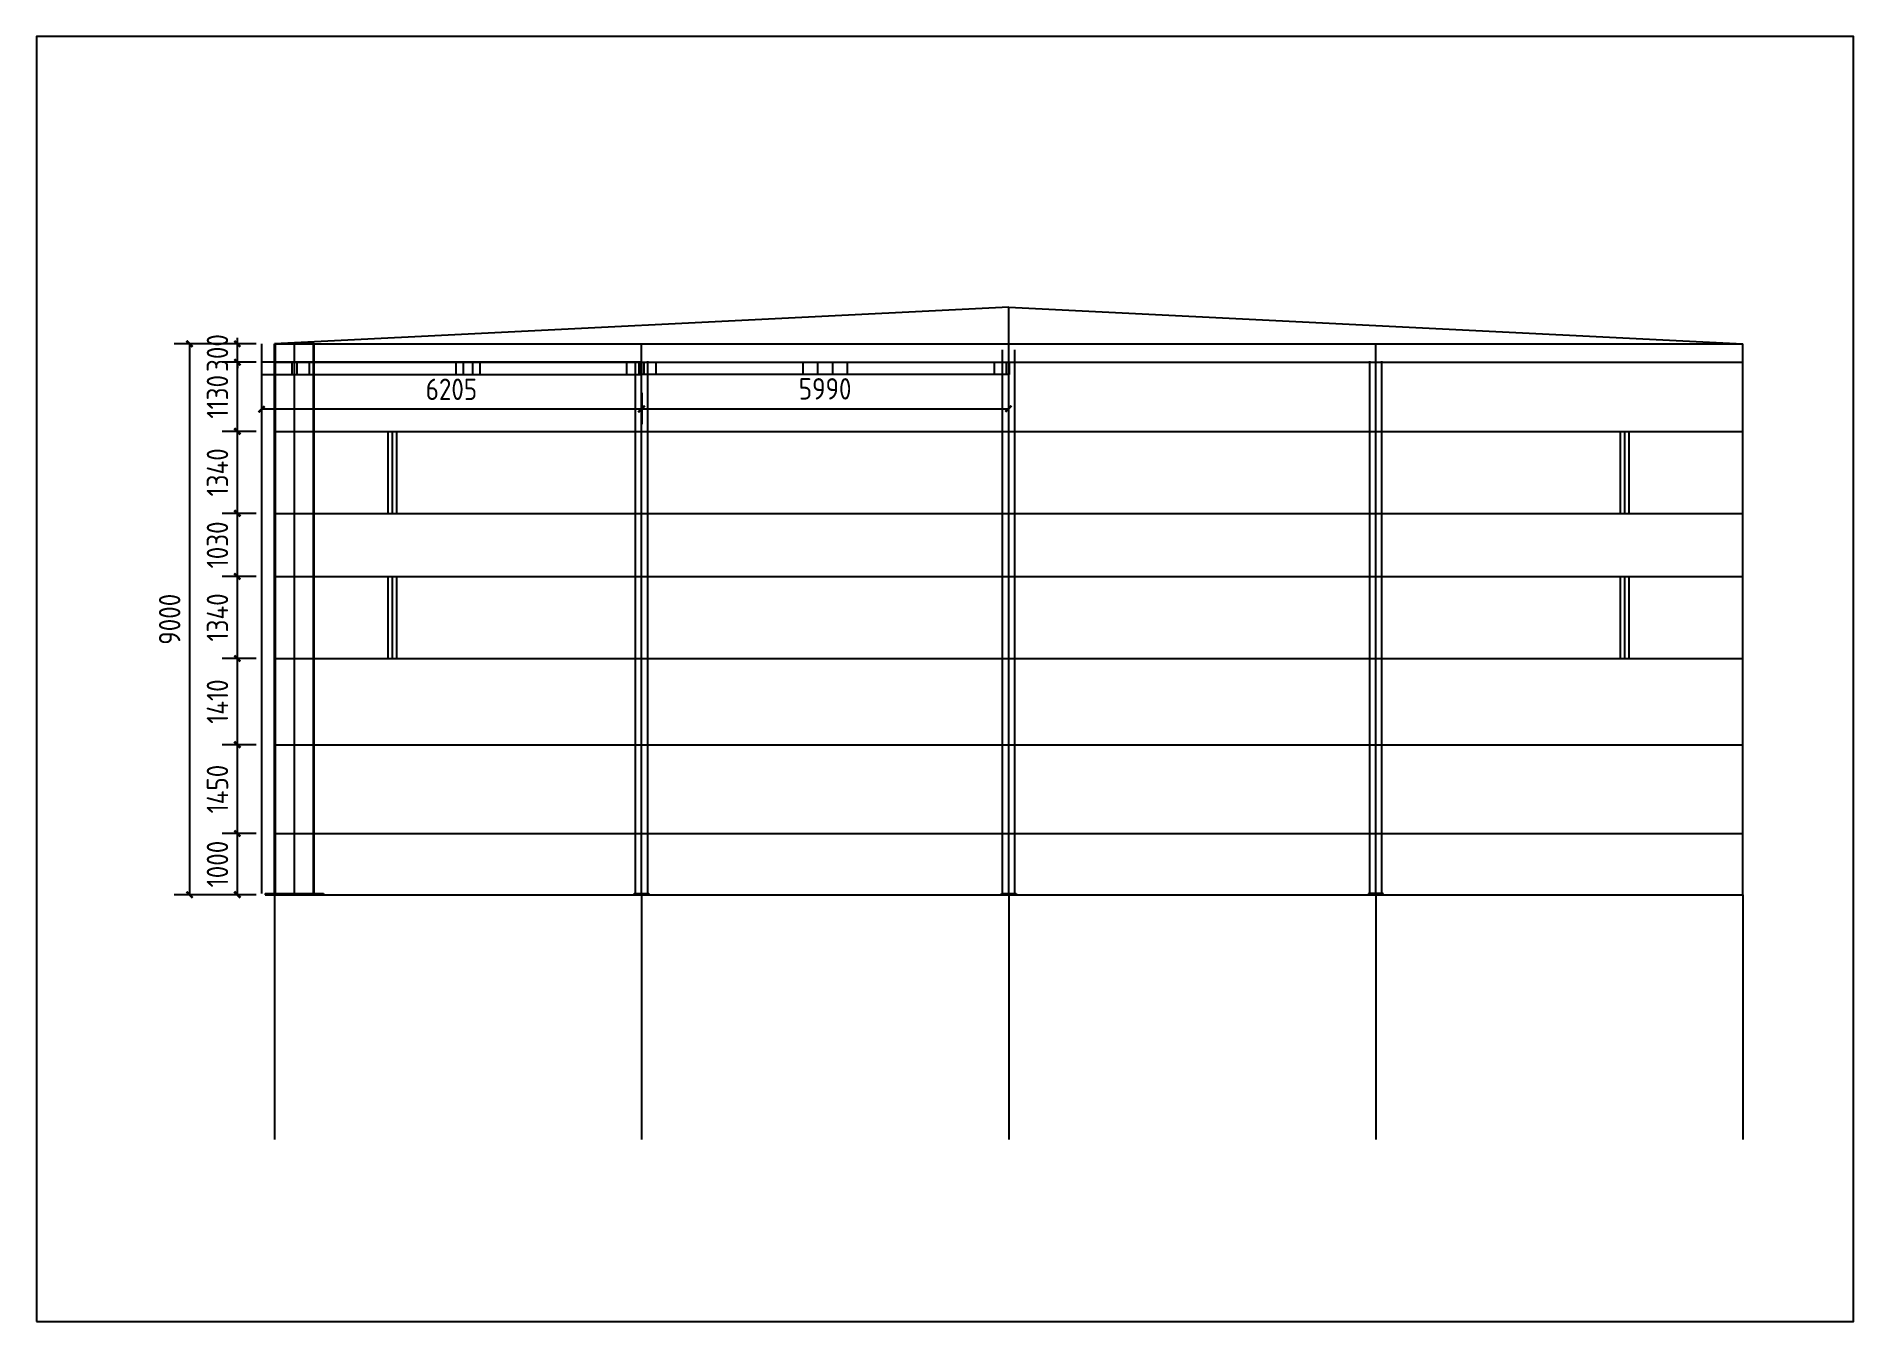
# Model space of a CAD drawing. Extents: x 411778 to 673094, y -11605 to 324395.
# Drawn here: x 643394 to 673094, y -11605 to 9395 of the extents above; entities that cross this region are included whole.
import ezdxf

# ---------------------------------------------------------------- set-up
doc = ezdxf.new("R2010")
doc.units = 0
doc.header["$LTSCALE"] = 1000
doc.header["$MEASUREMENT"] = 0
doc.layers.add('AXIS', color=3, linetype='Continuous')
doc.layers.add('DOTE', color=1, linetype='Continuous')
doc.styles.get("Standard").update_dxf_attribs({"font": 'gbenor.shx', "bigfont": 'gbcbig.shx'})
doc.dimstyles.get("Standard").update_dxf_attribs({"dimscale": 100, "dimtxt": 3.5, "dimasz": 1, "dimexe": 2.5, "dimexo": 3, "dimgap": 1.5, "dimtad": 1, "dimdec": 0, "dimzin": 0, "dimdsep": 46, "dimtxsty": 'Standard', "dimblk": 'ARCHTICK', "dimcen": 0.09, "dimadec": 0, "dimazin": 0, "dimtfac": 1, "dimtdec": 0, "dimtix": 1, "dimtmove": 2, "dimatfit": 3, "dimfxl": 1, "dimtolj": 1, "dimtzin": 0, "dimarcsym": 0})

msp = doc.modelspace()

# ---------------------------------------------------------------- blocks, each defined once
blk = doc.blocks.new('_ArchTick')
at = {"color": 0, "linetype": 'ByBlock', "const_width": 0.4}
blk.add_lwpolyline([(-0.5, -0.5), (0.5, 0.5)], dxfattribs=at)
blk = doc.blocks.new('*D1964')
at = {"color": 3, "lineweight": -2}
for p, q in [((646984.5, -3629), (646428.5, -3629)), ((646678.5, -4629), (646678.5, -3629)), ((646984.5, -4629), (646428.5, -4629))]:
    blk.add_line(p, q, dxfattribs=at)
at = {"layer": 'Defpoints', "color": 0}
for p in [(646678.5, -3629), (647284.5, -3629), (647284.5, -4629)]:
    blk.add_point(p, dxfattribs=at)
at = {"color": 3, "lineweight": -2, "xscale": 100, "yscale": 100, "zscale": 100}
for p, rotation in [((646678.5, -3629), 90), ((646678.5, -4629), 270)]:
    blk.add_blockref('_ArchTick', p, dxfattribs=dict(at, rotation=rotation))
at = {"color": 0, "insert": (646353.5, -4129), "char_height": 350, "attachment_point": 5, "rotation": 90}
blk.add_mtext('\\A1;1000', dxfattribs=at)
blk = doc.blocks.new('*D1965')
at = {"color": 3, "lineweight": -2}
for p, q in [((646984.5, -2179), (646428.5, -2179)), ((646678.5, -3629), (646678.5, -2179)), ((646984.5, -3629), (646428.5, -3629))]:
    blk.add_line(p, q, dxfattribs=at)
at = {"layer": 'Defpoints', "color": 0}
for p in [(646678.5, -2179), (647284.5, -2179), (647284.5, -3629)]:
    blk.add_point(p, dxfattribs=at)
at = {"color": 3, "lineweight": -2, "xscale": 100, "yscale": 100, "zscale": 100}
for p, rotation in [((646678.5, -2179), 90), ((646678.5, -3629), 270)]:
    blk.add_blockref('_ArchTick', p, dxfattribs=dict(at, rotation=rotation))
at = {"color": 0, "insert": (646353.5, -2904), "char_height": 350, "attachment_point": 5, "rotation": 90}
blk.add_mtext('\\A1;1450', dxfattribs=at)
blk = doc.blocks.new('*D1966')
at = {"color": 3, "lineweight": -2}
for p, q in [((646984.5, -769), (646428.5, -769)), ((646678.5, -2179), (646678.5, -769)), ((646984.5, -2179), (646428.5, -2179))]:
    blk.add_line(p, q, dxfattribs=at)
at = {"layer": 'Defpoints', "color": 0}
for p in [(646678.5, -769), (647284.5, -769), (647284.5, -2179)]:
    blk.add_point(p, dxfattribs=at)
at = {"color": 3, "lineweight": -2, "xscale": 100, "yscale": 100, "zscale": 100}
for p, rotation in [((646678.5, -769), 90), ((646678.5, -2179), 270)]:
    blk.add_blockref('_ArchTick', p, dxfattribs=dict(at, rotation=rotation))
at = {"color": 0, "insert": (646353.5, -1474), "char_height": 350, "attachment_point": 5, "rotation": 90}
blk.add_mtext('\\A1;1410', dxfattribs=at)
blk = doc.blocks.new('*D1967')
at = {"color": 3, "lineweight": -2}
for p, q in [((646984.5, 571), (646428.5, 571)), ((646678.5, -769), (646678.5, 571)), ((646984.5, -769), (646428.5, -769))]:
    blk.add_line(p, q, dxfattribs=at)
at = {"layer": 'Defpoints', "color": 0}
for p in [(646678.5, 571), (647284.5, 571), (647284.5, -769)]:
    blk.add_point(p, dxfattribs=at)
at = {"color": 3, "lineweight": -2, "xscale": 100, "yscale": 100, "zscale": 100}
for p, rotation in [((646678.5, 571), 90), ((646678.5, -769), 270)]:
    blk.add_blockref('_ArchTick', p, dxfattribs=dict(at, rotation=rotation))
at = {"color": 0, "insert": (646353.5, -99), "char_height": 350, "attachment_point": 5, "rotation": 90}
blk.add_mtext('\\A1;1340', dxfattribs=at)
blk = doc.blocks.new('*D1968')
at = {"color": 3, "lineweight": -2}
for p, q in [((646984.5, 1601), (646428.5, 1601)), ((646678.5, 571), (646678.5, 1601)), ((646984.5, 571), (646428.5, 571))]:
    blk.add_line(p, q, dxfattribs=at)
at = {"layer": 'Defpoints', "color": 0}
for p in [(646678.5, 1601), (647284.5, 1601), (647284.5, 571)]:
    blk.add_point(p, dxfattribs=at)
at = {"color": 3, "lineweight": -2, "xscale": 100, "yscale": 100, "zscale": 100}
for p, rotation in [((646678.5, 1601), 90), ((646678.5, 571), 270)]:
    blk.add_blockref('_ArchTick', p, dxfattribs=dict(at, rotation=rotation))
at = {"color": 0, "insert": (646353.5, 1086), "char_height": 350, "attachment_point": 5, "rotation": 90}
blk.add_mtext('\\A1;1030', dxfattribs=at)
blk = doc.blocks.new('*D1969')
at = {"color": 3, "lineweight": -2}
for p, q in [((646984.5, 2941), (646428.5, 2941)), ((646678.5, 1601), (646678.5, 2941)), ((646984.5, 1601), (646428.5, 1601))]:
    blk.add_line(p, q, dxfattribs=at)
at = {"layer": 'Defpoints', "color": 0}
for p in [(646678.5, 2941), (647284.5, 2941), (647284.5, 1601)]:
    blk.add_point(p, dxfattribs=at)
at = {"color": 3, "lineweight": -2, "xscale": 100, "yscale": 100, "zscale": 100}
for p, rotation in [((646678.5, 2941), 90), ((646678.5, 1601), 270)]:
    blk.add_blockref('_ArchTick', p, dxfattribs=dict(at, rotation=rotation))
at = {"color": 0, "insert": (646353.5, 2271), "char_height": 350, "attachment_point": 5, "rotation": 90}
blk.add_mtext('\\A1;1340', dxfattribs=at)
blk = doc.blocks.new('*D1970')
at = {"color": 3, "lineweight": -2}
for p, q in [((646984.5, 4071), (646428.5, 4071)), ((646678.5, 2941), (646678.5, 4071)), ((646984.5, 2941), (646428.5, 2941))]:
    blk.add_line(p, q, dxfattribs=at)
at = {"layer": 'Defpoints', "color": 0}
for p in [(646678.5, 4071), (647284.5, 4071), (647284.5, 2941)]:
    blk.add_point(p, dxfattribs=at)
at = {"color": 3, "lineweight": -2, "xscale": 100, "yscale": 100, "zscale": 100}
for p, rotation in [((646678.5, 4071), 90), ((646678.5, 2941), 270)]:
    blk.add_blockref('_ArchTick', p, dxfattribs=dict(at, rotation=rotation))
at = {"color": 0, "insert": (646353.5, 3506), "char_height": 350, "attachment_point": 5, "rotation": 90}
blk.add_mtext('\\A1;1130', dxfattribs=at)
blk = doc.blocks.new('*D1971')
at = {"color": 3, "lineweight": -2}
for p, q in [((646678.5, 4371), (646678.5, 4471)), ((646984.5, 4371), (646428.5, 4371)), ((646678.5, 4071), (646678.5, 4371)), ((646984.5, 4071), (646428.5, 4071)), ((646678.5, 4071), (646678.5, 3971))]:
    blk.add_line(p, q, dxfattribs=at)
at = {"layer": 'Defpoints', "color": 0}
for p in [(646678.5, 4371), (647284.5, 4371), (647284.5, 4071)]:
    blk.add_point(p, dxfattribs=at)
at = {"color": 3, "lineweight": -2, "xscale": 100, "yscale": 100, "zscale": 100}
for p, rotation in [((646678.5, 4371), 270), ((646678.5, 4071), 90)]:
    blk.add_blockref('_ArchTick', p, dxfattribs=dict(at, rotation=rotation))
at = {"color": 0, "insert": (646353.5, 4221), "char_height": 350, "attachment_point": 5, "rotation": 90}
blk.add_mtext('\\A1;300', dxfattribs=at)
blk = doc.blocks.new('*D1972')
at = {"color": 3, "lineweight": -2}
for p, q in [((646984.5, 4371), (645647.5, 4371)), ((645897.5, 4371), (645897.5, -4629)), ((646984.5, -4629), (645647.5, -4629))]:
    blk.add_line(p, q, dxfattribs=at)
at = {"layer": 'Defpoints', "color": 0}
for p in [(647284.5, 4371), (645897.5, -4629), (647284.5, -4629)]:
    blk.add_point(p, dxfattribs=at)
at = {"color": 3, "lineweight": -2, "xscale": 100, "yscale": 100, "zscale": 100}
for p, rotation in [((645897.5, 4371), 90), ((645897.5, -4629), 270)]:
    blk.add_blockref('_ArchTick', p, dxfattribs=dict(at, rotation=rotation))
at = {"color": 0, "insert": (645572.5, -129), "char_height": 350, "attachment_point": 5, "rotation": 90}
blk.add_mtext('\\A1;9000', dxfattribs=at)
blk = doc.blocks.new('*D2163')
at = {"color": 3, "lineweight": -2}
for p, q in [((647074.5, 3571), (647074.5, 3053)), ((653279.5, 3571), (653279.5, 3053)), ((653279.5, 3303), (647074.5, 3303))]:
    blk.add_line(p, q, dxfattribs=at)
at = {"layer": 'Defpoints', "color": 0}
for p in [(647074.5, 3871), (653279.5, 3871), (647074.5, 3303)]:
    blk.add_point(p, dxfattribs=at)
at = {"color": 3, "lineweight": -2, "xscale": 100, "yscale": 100, "zscale": 100}
for p, rotation in [((647074.5, 3303), 179.9999999999993), ((653279.5, 3303), 359.9999999999993)]:
    blk.add_blockref('_ArchTick', p, dxfattribs=dict(at, rotation=rotation))
at = {"color": 0, "insert": (650177, 3628), "char_height": 350, "attachment_point": 5}
blk.add_mtext('\\A1;6205', dxfattribs=at)
blk = doc.blocks.new('*D2164')
at = {"color": 3, "lineweight": -2}
for p, q in [((653289.5, 3571), (653289.5, 3061)), ((659279.5, 3571), (659279.5, 3061)), ((653289.5, 3311), (659279.5, 3311))]:
    blk.add_line(p, q, dxfattribs=at)
at = {"layer": 'Defpoints', "color": 0}
for p in [(653289.5, 3871), (659279.5, 3871), (659279.5, 3311)]:
    blk.add_point(p, dxfattribs=at)
at = {"color": 3, "lineweight": -2, "xscale": 100, "yscale": 100, "zscale": 100, "rotation": 180}
blk.add_blockref('_ArchTick', (653289.5, 3311), dxfattribs=at)
at = {"color": 3, "lineweight": -2, "xscale": 100, "yscale": 100, "zscale": 100}
blk.add_blockref('_ArchTick', (659279.5, 3311), dxfattribs=at)
at = {"color": 0, "insert": (656284.5, 3636), "char_height": 350, "attachment_point": 5}
blk.add_mtext('\\A1;5990', dxfattribs=at)

# ---------------------------------------------------------------- dimensions: what is measured, and where the dimension line sits
for base, p1, p2, picture, middle in [((646678.5, 4371), (647284.5, 4071), (647284.5, 4371), '*D1971', (646353.5, 4221)), ((646678.5, 4071), (647284.5, 2941), (647284.5, 4071), '*D1970', (646353.5, 3506)), ((646678.5, 2941), (647284.5, 1601), (647284.5, 2941), '*D1969', (646353.5, 2271)), ((646678.5, 1601), (647284.5, 571), (647284.5, 1601), '*D1968', (646353.5, 1086)), ((646678.5, 571), (647284.5, -769), (647284.5, 571), '*D1967', (646353.5, -99)), ((646678.5, -769), (647284.5, -2179), (647284.5, -769), '*D1966', (646353.5, -1474)), ((646678.5, -2179), (647284.5, -3629), (647284.5, -2179), '*D1965', (646353.5, -2904)), ((646678.5, -3629), (647284.5, -4629), (647284.5, -3629), '*D1964', (646353.5, -4129))]:
    dim = msp.add_linear_dim(base=base, p1=p1, p2=p2, angle=90, dimstyle='Standard', override={"dimclrd": 3, "dimclre": 3})
    dim.commit()
    dim.dimension.update_dxf_attribs({"geometry": picture, "text_midpoint": middle})
for p1, p2, distance, picture, middle in [((647284.5, 4371), (647284.5, -4629), -1387, '*D1972', (645572.5, -129)), ((653279.5, 3871), (647074.5, 3871), 568, '*D2163', (650177, 3628)), ((653289.5, 3871), (659279.5, 3871), -560, '*D2164', (656284.5, 3636))]:
    dim = msp.add_aligned_dim(p1=p1, p2=p2, distance=distance, dimstyle='Standard', override={"dimclrd": 3, "dimclre": 3})
    dim.commit()
    dim.dimension.update_dxf_attribs({"geometry": picture, "text_midpoint": middle})

# ---------------------------------------------------------------- linework, layer by layer
for p, q in [((659284.5, 4971), (647284.5, 4371)), ((659284.5, 4971), (671284.5, 4371)), ((647074.5, 4371), (647074.5, -4609)), ((647284.5, 4371), (671284.5, 4371)), ((647284.5, 4071), (671284.5, 4071)), ((665184.5, -4609), (665184.5, 4088)), ((665384.5, -4609), (665384.5, 4088)), ((647284.5, 2941), (671284.5, 2941)), ((647284.5, 1601), (671284.5, 1601)), ((647284.5, 571), (671284.5, 571)), ((647284.5, -769), (671284.5, -769)), ((647284.5, -2179), (671284.5, -2179)), ((647284.5, -3629), (671284.5, -3629)), ((647134.5, -4609), (648084.5, -4609)), ((647134.5, -4609), (647134.5, -4629)), ((647134.5, -4629), (648084.5, -4629)), ((647284.5, -4629), (671284.5, -4629)), ((648084.5, -4609), (648084.5, -4629)), ((653164.5, -4629), (653164.5, -4609)), ((653164.5, -4609), (653404.5, -4609)), ((653284.5, -4629), (653164.5, -4629)), ((653404.5, -4609), (653404.5, -4629)), ((659164.5, -4629), (659164.5, -4609)), ((659164.5, -4609), (659404.5, -4609)), ((659284.5, -4629), (659164.5, -4629)), ((659404.5, -4609), (659404.5, -4629)), ((665404.5, -4609), (665164.5, -4609)), ((665164.5, -4609), (665164.5, -4629)), ((665284.5, -4629), (665404.5, -4629)), ((665404.5, -4629), (665404.5, -4609))]:
    msp.add_line(p, q)
at = {"color": 6}
for p, q in [((647934.5, 4371), (647284.5, 4371)), ((647284.5, 4071), (647074.5, 4071)), ((647074.5, 4071), (647074.5, 3871)), ((647074.5, 3871), (653279.5, 3871)), ((653279.5, 4071), (647284.5, 4071)), ((647569.5, 4071), (647569.5, 3871)), ((647609.5, 4071), (647609.5, 3871)), ((647649.5, 4071), (647649.5, 3871)), ((647849.5, 4071), (647849.5, 3871)), ((650249.5, 4071), (650249.5, 3871)), ((650369.5, 4071), (650369.5, 3871)), ((650524.5, 3871), (650524.5, 4071)), ((650644.5, 3871), (650644.5, 4071)), ((653044.5, 3871), (653044.5, 4071)), ((653244.5, 3871), (653244.5, 4071)), ((653279.5, 3871), (653279.5, 4071)), ((653289.5, 3871), (653289.5, 4071)), ((653289.5, 4071), (659279.5, 4071)), ((659279.5, 3871), (653289.5, 3871)), ((653324.5, 3871), (653324.5, 4071)), ((653524.5, 3871), (653524.5, 4071)), ((655924.5, 3871), (655924.5, 4071)), ((656164.5, 3871), (656164.5, 4071)), ((656404.5, 4071), (656404.5, 3871)), ((656644.5, 4071), (656644.5, 3871)), ((659044.5, 4071), (659044.5, 3871)), ((659244.5, 4071), (659244.5, 3871)), ((659279.5, 4071), (659279.5, 3871)), ((659289.5, 4071), (659289.5, 3871))]:
    msp.add_line(p, q, dxfattribs=at)
at = {"color": 4}
for p, q in [((647284.5, 4371), (647284.5, -4609)), ((647294.5, 4371), (647294.5, -4609)), ((647924.5, -4609), (647924.5, 4371)), ((647934.5, -4609), (647934.5, 4371)), ((659184.5, -4609), (659184.5, 4271)), ((659384.5, -4609), (659384.5, 4271)), ((653184.5, -4609), (653184.5, 4088)), ((653384.5, -4609), (653384.5, 4088))]:
    msp.add_line(p, q, dxfattribs=at)
at = {"color": 1}
msp.add_line((647609.5, 4371), (647609.5, -4609), dxfattribs=at)
msp.add_lwpolyline([(643393.5, -11605), (673093.5, -11605), (673093.5, 9395), (643393.5, 9395)], close=True)
at = {"layer": 'AXIS'}
for p, q in [((647284.5, -4629), (647284.5, -8629)), ((653284.5, -4629), (653284.5, -8629)), ((659284.5, -4629), (659284.5, -8629)), ((665284.5, -4629), (665284.5, -8629)), ((671284.5, -4629), (671284.5, -8629))]:
    msp.add_line(p, q, dxfattribs=at)
at = {"layer": 'DOTE'}
for p, q in [((659284.5, -4629), (659284.5, 4971)), ((647284.5, -4629), (647284.5, 4371)), ((653284.5, -4629), (653284.5, 4371)), ((665284.5, -4629), (665284.5, 4371)), ((671284.5, -4629), (671284.5, 4371))]:
    msp.add_line(p, q, dxfattribs=at)
at = {"layer": 'DOTE', "color": 0}
for p, q in [((649144.5, 1601), (649144.5, 2941)), ((649214.5, 1601), (649214.5, 2941)), ((649284.5, 1601), (649284.5, 2941)), ((669284.5, 1601), (669284.5, 2941)), ((669354.5, 1601), (669354.5, 2941)), ((669424.5, 1601), (669424.5, 2941)), ((649144.5, -769), (649144.5, 571)), ((649214.5, -769), (649214.5, 571)), ((649284.5, -769), (649284.5, 571)), ((669284.5, -769), (669284.5, 571)), ((669354.5, -769), (669354.5, 571)), ((669424.5, -769), (669424.5, 571))]:
    msp.add_line(p, q, dxfattribs=at)

msp.set_redraw_order([(e.dxf.handle, doc.entitydb.next_handle()) for e in msp.query("TEXT MTEXT ATTDEF DIMENSION ARC_DIMENSION")])  # texts and dimensions are drawn at this point

doc.saveas('drawing.dxf')
